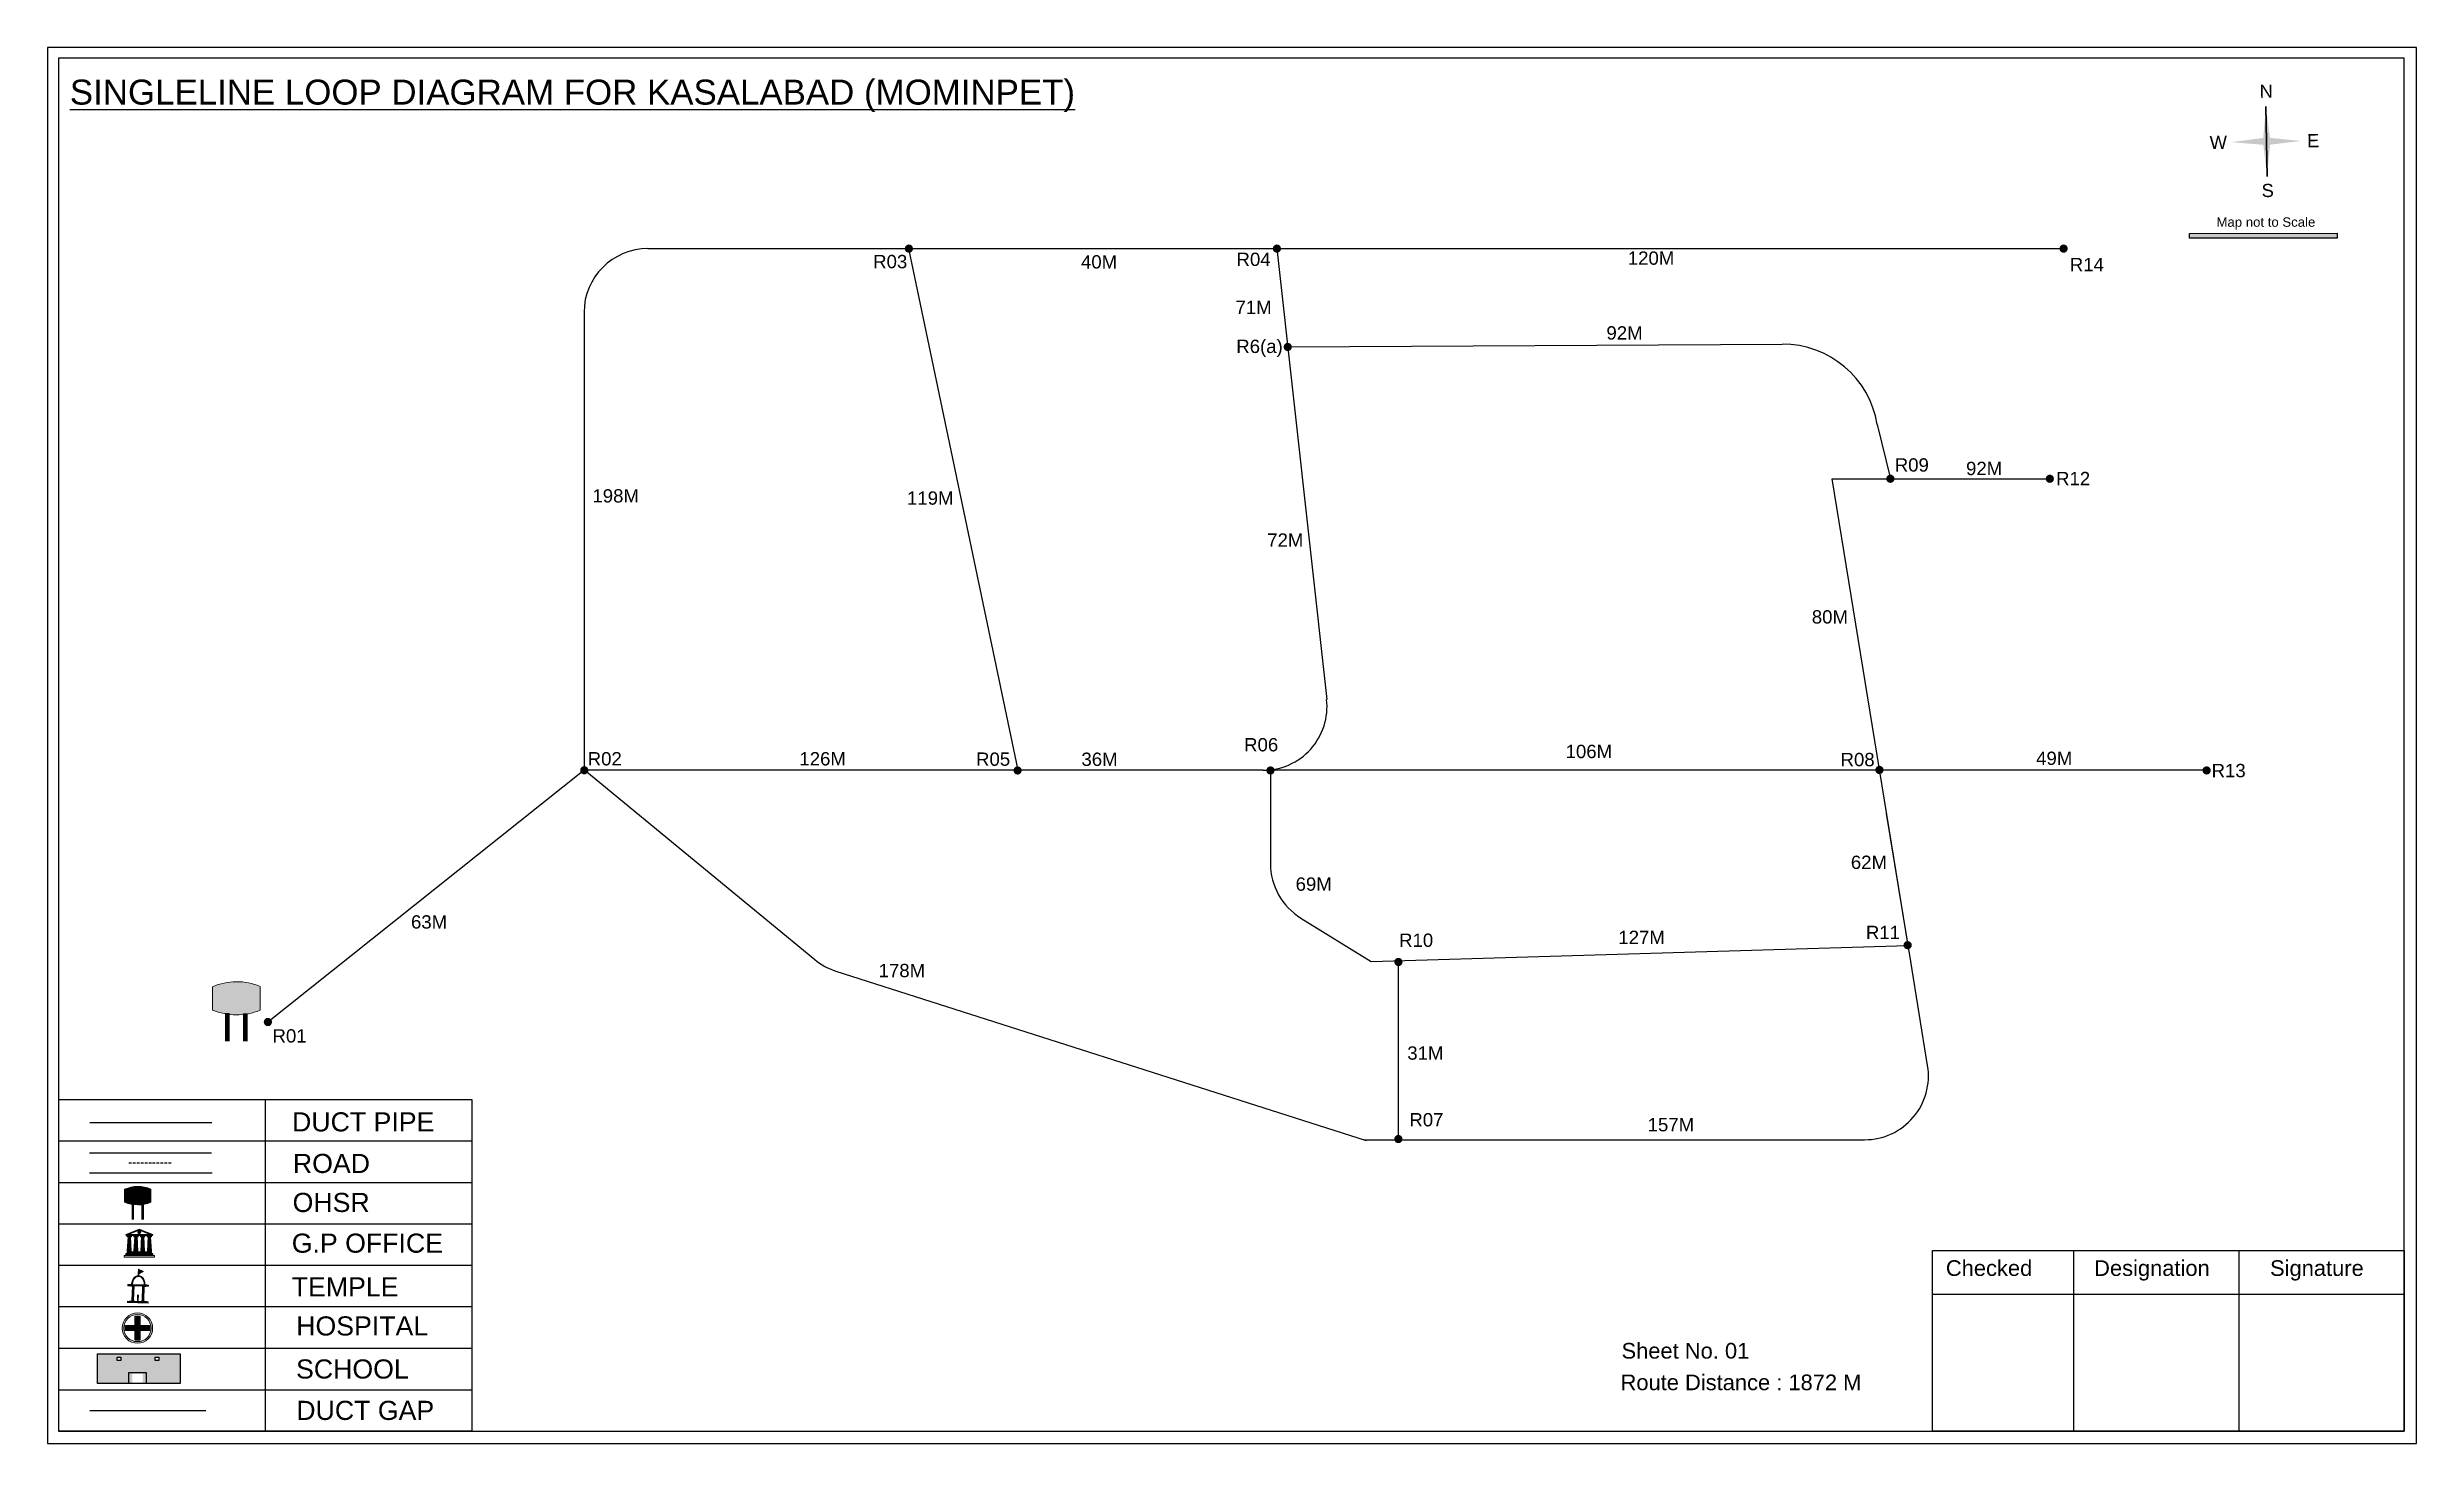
# Model space of a CAD drawing. Header units: inches. Extents: x 657 to 4707, y 164 to 1513.
# Drawn here: x 1310 to 2200, y 989 to 1513 of the extents above; entities that cross this region are included whole.
import ezdxf

# ---------------------------------------------------------------- set-up
doc = ezdxf.new("R2010")
doc.units = ezdxf.units.IN
doc.header["$MEASUREMENT"] = 0
doc.linetypes.add('DASHEDX2', pattern=[1.5, 1, -0.5])
for name, color, linetype in [('LANDMARK', 7, 'Continuous'), ('OHT', 7, 'Continuous'), ('pipe', 5, 'Continuous')]:
    doc.layers.add(name, color=color, linetype=linetype)
doc.styles.get("Standard").update_dxf_attribs({"font": 'arial.ttf'})

msp = doc.modelspace()

# ---------------------------------------------------------------- texts
at = {"color": 242, "true_color": 0xcd2027}
msp.add_text('%%USINGLELINE LOOP DIAGRAM FOR KASALABAD (MOMINPET)', height=9.375, dxfattribs=at).set_placement((1318.68, 1491.97))
for s, p in [('N', (2141.42, 1494.48)), ('W', (2122.67, 1475.25)), ('E', (2159.27, 1475.9)), ('S', (2142.17, 1457.19))]:
    msp.add_text(s, height=4.95, rotation=1.00631).set_placement(p)
for s, height, p in [('Map not to Scale', 3.5424, (2125.19, 1446.07)), ('R03', 5, (1620.49, 1430.5)), ('40M', 5, (1698.57, 1430.39)), ('R04', 5, (1757.01, 1431.34)), ('120M', 5, (1904, 1431.8)), ('R14', 5, (2070.07, 1429.37)), ('71M', 5, (1756.61, 1413.31)), ('92M', 5, (1895.99, 1403.7)), ('R6(a)', 5, (1756.91, 1398.65)), ('R09', 5, (2004.32, 1354.1)), ('92M', 5, (2031.1, 1352.78)), ('R12', 5, (2064.92, 1348.99)), ('198M', 5, (1515.01, 1342.49)), ('119M', 5, (1633.21, 1341.66)), ('72M', 5, (1768.53, 1325.86)), ('80M', 5, (1973.14, 1297.02)), ('R02', 5, (1513.23, 1243.72)), ('126M', 5, (1592.77, 1243.72)), ('R05', 5, (1659.14, 1243.58)), ('36M', 5, (1698.74, 1243.54)), ('R06', 5, (1759.86, 1249)), ('106M', 5, (1880.65, 1246.47)), ('R08', 5, (1983.95, 1243.43)), ('49M', 5, (2057.43, 1243.91)), ('R13', 5, (2123.35, 1239.3)), ('69M', 5, (1779.21, 1196.65)), ('62M', 5, (1987.81, 1204.83)), ('63M', 5, (1446.85, 1182.43)), ('R10', 5, (1818.08, 1175.57)), ('127M', 5, (1900.47, 1176.62)), ('R11', 5, (1993.48, 1178.48)), ('178M', 5, (1622.55, 1164.17)), ('R01', 5, (1394.83, 1139.63)), ('31M', 5, (1821.16, 1133.18)), ('DUCT PIPE', 7.178, (1402.16, 1106.23)), ('R07', 5, (1821.94, 1108.13)), ('157M', 5, (1911.47, 1106.26)), ('ROAD ', 7.178, (1402.47, 1090.62)), ('OHSR', 7.178, (1402.37, 1075.96)), ('G.P OFFICE', 7.178, (1402.05, 1060.67)), ('TEMPLE', 7.178, (1402.04, 1044.25)), ('Checked', 5.886, (2023.52, 1051.95)), ('Designation', 5.886, (2079.22, 1051.95)), ('Signature', 5.886, (2145.32, 1051.95)), ('HOSPITAL', 7.178, (1403.72, 1029.57)), ('Sheet No. 01', 5.886, (1901.66, 1020.89)), ('SCHOOL', 7.178, (1403.66, 1013.4)), ('Route Distance : 1872 M', 5.886, (1901.29, 1009.02)), ('DUCT GAP', 7.178, (1403.76, 997.85))]:
    msp.add_text(s, height=height).set_placement(p)

# ---------------------------------------------------------------- blocks, each defined once
blk = doc.blocks.new('OHT')
at = {"linetype": 'Continuous', "lineweight": 0, "true_color": 0x0ffffc}
blk.add_hatch(color=4, dxfattribs=at).paths.add_polyline_path([(0.012, 1), (0, 1, 0.101323), (-0.4, 0.916), (-0.4, 0.525, 0.194075), (0.399, 0.521), (0.399, 0.921, 0.097877)])
at = {"color": 4, "linetype": 'Continuous', "lineweight": 0, "true_color": 0x0ffffc, "flags": 128}
for points in [[(-0.4, 0.525), (-0.4, 0.916)], [(0.399, 0.521), (0.399, 0.921)]]:
    blk.add_lwpolyline(points, dxfattribs=at)
at = {"color": 4, "linetype": 'Continuous', "lineweight": 0, "true_color": 0x0ffffc, "const_width": 0.075, "flags": 128}
for points in [[(-0.15, 0), (-0.15, 0.475)], [(0.15, 0), (0.15, 0.473)]]:
    blk.add_lwpolyline(points, dxfattribs=at)
at = {"color": 4, "linetype": 'Continuous', "lineweight": 0, "true_color": 0x0ffffc}
for centre, radius, start, end in [((0.006, -0.019), 1.019, 67.3109, 113.4711), ((0.004, 1.513), 1.068, 247.7682, 291.7007)]:
    blk.add_arc(centre, radius, start, end, dxfattribs=at)
blk = doc.blocks.new('Government_Office')
at = {"linetype": 'Continuous', "lineweight": 0, "true_color": 0xff0000}
h = blk.add_hatch(color=1, dxfattribs=at)
h.paths.add_polyline_path([(0.44, 0.72), (0.45, 0.75), (0, 0.93), (-0.45, 0.75), (-0.44, 0.72)])
h.paths.add_polyline_path([(0.355, 0.75), (-0.355, 0.75), (0, 0.9)], flags=16)
h.paths.add_polyline_path([(0, 0.778, -1), (0, 0.872, -1)], flags=0)
h = blk.add_hatch(color=1, dxfattribs=at)
edge = h.paths.add_edge_path()
edge.add_arc((0, 0.825), 0.0467, 90, 270)
edge.add_arc((0, 0.825), 0.0467, 270, 450)
for points in [[(-0.5, 0.05), (0.5, 0.05), (0.5, 0), (-0.5, 0)], [(-0.45, 0.075), (-0.45, 0.12), (0.45, 0.12), (0.45, 0.075)], [(-0.4, 0.14), (-0.4, 0.18), (0.4, 0.18), (0.4, 0.14)]]:
    blk.add_hatch(color=1, dxfattribs=at).paths.add_polyline_path(points)
h = blk.add_hatch(color=1, dxfattribs=at)
edge = h.paths.add_edge_path()
edge.add_line((-0.27, 0.195), (-0.295, 0.675))
edge.add_line((-0.295, 0.675), (-0.29, 0.675))
edge.add_arc((-0.278, 0.688), 0.0176, 225.30401, 441.56588)
edge.add_line((-0.275, 0.705), (-0.395, 0.705))
edge.add_arc((-0.392, 0.688), 0.0176, 98.43412, 314.69599)
edge.add_line((-0.38, 0.675), (-0.375, 0.675))
edge.add_line((-0.375, 0.675), (-0.4, 0.195))
edge.add_line((-0.4, 0.195), (-0.27, 0.195))
h = blk.add_hatch(color=1, dxfattribs=at)
edge = h.paths.add_edge_path()
edge.add_line((-0.047, 0.195), (-0.072, 0.675))
edge.add_line((-0.072, 0.675), (-0.067, 0.675))
edge.add_arc((-0.054, 0.688), 0.0176, 225.30401, 441.56588)
edge.add_line((-0.052, 0.705), (-0.172, 0.705))
edge.add_arc((-0.169, 0.688), 0.0176, 98.43412, 314.69599)
edge.add_line((-0.157, 0.675), (-0.152, 0.675))
edge.add_line((-0.152, 0.675), (-0.177, 0.195))
edge.add_line((-0.177, 0.195), (-0.047, 0.195))
h = blk.add_hatch(color=1, dxfattribs=at)
edge = h.paths.add_edge_path()
edge.add_line((0.177, 0.195), (0.152, 0.675))
edge.add_line((0.152, 0.675), (0.157, 0.675))
edge.add_arc((0.169, 0.688), 0.0176, 225.30401, 441.56588)
edge.add_line((0.172, 0.705), (0.052, 0.705))
edge.add_arc((0.054, 0.688), 0.0176, 98.43412, 314.69599)
edge.add_line((0.067, 0.675), (0.072, 0.675))
edge.add_line((0.072, 0.675), (0.047, 0.195))
edge.add_line((0.047, 0.195), (0.177, 0.195))
h = blk.add_hatch(color=1, dxfattribs=at)
edge = h.paths.add_edge_path()
edge.add_line((0.4, 0.195), (0.375, 0.675))
edge.add_line((0.375, 0.675), (0.38, 0.675))
edge.add_arc((0.392, 0.688), 0.0176, 225.30401, 441.56588)
edge.add_line((0.395, 0.705), (0.275, 0.705))
edge.add_arc((0.278, 0.688), 0.0176, 98.43412, 314.69599)
edge.add_line((0.29, 0.675), (0.295, 0.675))
edge.add_line((0.295, 0.675), (0.27, 0.195))
edge.add_line((0.27, 0.195), (0.4, 0.195))
at = {"color": 1, "linetype": 'Continuous', "lineweight": 0, "true_color": 0xff0000, "flags": 128}
for points in [[(-0.45, 0.75), (-0.44, 0.72), (0.44, 0.72), (0.45, 0.75), (0, 0.93)], [(-0.355, 0.75), (0.355, 0.75), (0, 0.9)], [(-0.5, 0.05), (0.5, 0.05), (0.5, 0), (-0.5, 0)], [(-0.45, 0.075), (-0.45, 0.12), (0.45, 0.12), (0.45, 0.075)], [(-0.4, 0.14), (-0.4, 0.18), (0.4, 0.18), (0.4, 0.14)]]:
    blk.add_lwpolyline(points, close=True, dxfattribs=at)
for points in [[(0, 0.872, 1), (0, 0.778, 1)], [(-0.27, 0.195), (-0.295, 0.675), (-0.29, 0.675, 1.379694), (-0.275, 0.705), (-0.395, 0.705, 1.379694), (-0.38, 0.675), (-0.375, 0.675), (-0.4, 0.195)], [(-0.047, 0.195), (-0.072, 0.675), (-0.067, 0.675, 1.379694), (-0.052, 0.705), (-0.172, 0.705, 1.379694), (-0.157, 0.675), (-0.152, 0.675), (-0.177, 0.195)], [(0.177, 0.195), (0.152, 0.675), (0.157, 0.675, 1.379694), (0.172, 0.705), (0.052, 0.705, 1.379694), (0.067, 0.675), (0.072, 0.675), (0.047, 0.195)], [(0.4, 0.195), (0.375, 0.675), (0.38, 0.675, 1.379694), (0.395, 0.705), (0.275, 0.705, 1.379694), (0.29, 0.675), (0.295, 0.675), (0.27, 0.195)]]:
    blk.add_lwpolyline(points, format="xyb", close=True, dxfattribs=at)
blk = doc.blocks.new('Temple')
at = {"linetype": 'Continuous', "lineweight": 0, "true_color": 0xff0000}
h = blk.add_hatch(color=1, dxfattribs=at)
edge = h.paths.add_edge_path()
edge.add_line((0.175, 0.49), (0.225, 0.49))
edge.add_line((0.225, 0.49), (0.225, 0.497))
edge.add_line((0.225, 0.497), (0.307, 0.497))
edge.add_line((0.307, 0.497), (0.307, 0.533))
edge.add_line((0.307, 0.533), (0.257, 0.533))
edge.add_line((0.257, 0.533), (0.257, 0.54))
edge.add_line((0.257, 0.54), (0.2, 0.54))
edge.add_spline(control_points=[(0.2, 0.54), (0.2, 0.589), (0.19, 0.638), (0.142, 0.743), (0.092, 0.79), (0.027, 0.805), (0.02, 0.806), (0.012, 0.806)], knot_values=[4.712389, 4.712389, 4.712389, 4.712389, 5.278166, 5.278166, 6.117402, 6.117402, 6.223801, 6.223801, 6.223801, 6.223801], degree=3, periodic=0)
edge.add_line((0.012, 0.806), (0.012, 0.79))
edge.add_line((0.012, 0.79), (-0.012, 0.79))
edge.add_line((-0.012, 0.79), (-0.012, 0.806))
edge.add_spline(control_points=[(-0.012, 0.806), (-0.055, 0.802), (-0.096, 0.781), (-0.171, 0.699), (-0.197, 0.628), (-0.2, 0.55), (-0.2, 0.545), (-0.2, 0.54)], knot_values=[6.343965, 6.343965, 6.343965, 6.343965, 6.956638, 6.956638, 7.795874, 7.795874, 7.853982, 7.853982, 7.853982, 7.853982], degree=3, periodic=0)
edge.add_line((-0.2, 0.54), (-0.257, 0.54))
edge.add_line((-0.257, 0.54), (-0.257, 0.533))
edge.add_line((-0.257, 0.533), (-0.307, 0.533))
edge.add_line((-0.307, 0.533), (-0.307, 0.497))
edge.add_line((-0.307, 0.497), (-0.225, 0.497))
edge.add_line((-0.225, 0.497), (-0.225, 0.49))
edge.add_line((-0.225, 0.49), (-0.175, 0.49))
edge.add_line((-0.175, 0.49), (-0.175, 0.07))
edge.add_arc((-0.205, 0.07), 0.03, -90, 0, ccw=False)
edge.add_line((-0.205, 0.04), (-0.257, 0.04))
edge.add_line((-0.257, 0.04), (-0.257, 0.033))
edge.add_line((-0.257, 0.033), (-0.307, 0.033))
edge.add_line((-0.307, 0.033), (-0.307, 0))
edge.add_line((-0.307, 0), (0.307, 0))
edge.add_line((0.307, 0), (0.307, 0.033))
edge.add_line((0.307, 0.033), (0.257, 0.033))
edge.add_line((0.257, 0.033), (0.257, 0.04))
edge.add_line((0.257, 0.04), (0.205, 0.04))
edge.add_arc((0.205, 0.07), 0.03, 180, 270, ccw=False)
edge.add_line((0.175, 0.07), (0.175, 0.49))
h.paths.add_polyline_path([(0.125, 0.07, -0.414214), (0.095, 0.04), (0.05, 0.04), (0.05, 0.033), (-0.05, 0.033), (-0.05, 0.04), (-0.095, 0.04, -0.414214), (-0.125, 0.07), (-0.125, 0.497), (0.125, 0.497)], flags=16)
edge = h.paths.add_edge_path(flags=16)
edge.add_ellipse((0, 0.54), major_axis=(0, 0.242), ratio=0.722808, start_angle=270, end_angle=450, ccw=False)
edge.add_line((0.175, 0.54), (-0.175, 0.54))
h.paths.add_polyline_path([(0.012, 0.23), (0.012, 0.07), (-0.012, 0.07), (-0.012, 0.23)], flags=0)
h = blk.add_hatch(color=1, dxfattribs=at)
edge = h.paths.add_edge_path()
edge.add_line((0.012, 0.857), (0, 0.85))
edge.add_line((0, 0.85), (-0.003, 0.925))
edge.add_line((-0.003, 0.925), (-0.012, 0.925))
edge.add_line((-0.012, 0.925), (-0.012, 0.806))
edge.add_spline(control_points=[(-0.012, 0.806), (-0.004, 0.807), (0.004, 0.807), (0.012, 0.806)], knot_values=[6.223801, 6.223801, 6.223801, 6.223801, 6.343965, 6.343965, 6.343965, 6.343965], degree=3, periodic=0)
edge.add_line((0.012, 0.806), (0.012, 0.857))
h = blk.add_hatch(color=1, dxfattribs=at)
edge = h.paths.add_edge_path()
edge.add_line((0.012, 0.79), (0.012, 0.806))
edge.add_spline(control_points=[(0.012, 0.806), (0.004, 0.807), (-0.004, 0.807), (-0.012, 0.806)], knot_values=[6.223801, 6.223801, 6.223801, 6.223801, 6.343965, 6.343965, 6.343965, 6.343965], degree=3, periodic=0)
edge.add_line((-0.012, 0.806), (-0.012, 0.79))
edge.add_line((-0.012, 0.79), (0.012, 0.79))
at = {"linetype": 'Continuous', "lineweight": 0, "true_color": 0xe66000}
blk.add_hatch(color=32, dxfattribs=at).paths.add_polyline_path([(-0.006, 1), (0.147, 0.931), (0, 0.85)])
at = {"color": 1, "linetype": 'Continuous', "lineweight": 0, "true_color": 0xff0000, "flags": 128}
for points in [[(0.012, 0.925), (-0.012, 0.925), (-0.012, 0.79), (0.012, 0.79)], [(0.012, 0.23), (-0.012, 0.23), (-0.012, 0.07), (0.012, 0.07)]]:
    blk.add_lwpolyline(points, close=True, dxfattribs=at)
at = {"color": 32, "linetype": 'Continuous', "lineweight": 0, "true_color": 0xe66000, "flags": 128}
blk.add_lwpolyline([(-0.006, 1), (0.147, 0.931), (0, 0.85), (-0.006, 1)], dxfattribs=at)
at = {"color": 1, "linetype": 'Continuous', "lineweight": 0, "true_color": 0xff0000, "flags": 128}
blk.add_lwpolyline([(0.2, 0.54), (0.257, 0.54), (0.257, 0.533), (0.307, 0.533), (0.307, 0.497), (0.225, 0.497), (0.225, 0.49), (0.175, 0.49), (0.175, 0.07, 0.414214), (0.205, 0.04), (0.257, 0.04), (0.257, 0.033), (0.307, 0.033), (0.307, 0), (-0.307, 0), (-0.307, 0.033), (-0.257, 0.033), (-0.257, 0.04), (-0.205, 0.04, 0.414214), (-0.175, 0.07), (-0.175, 0.49), (-0.225, 0.49), (-0.225, 0.497), (-0.307, 0.497), (-0.307, 0.533), (-0.257, 0.533), (-0.257, 0.54), (-0.2, 0.54)], format="xyb", dxfattribs=at)
blk.add_lwpolyline([(-0.175, 0.54), (0.175, 0.54)], dxfattribs=at)
blk.add_lwpolyline([(0.125, 0.497), (0.125, 0.07, -0.414214), (0.095, 0.04), (0.05, 0.04), (0.05, 0.033), (-0.05, 0.033), (-0.05, 0.04), (-0.095, 0.04, -0.414214), (-0.125, 0.07), (-0.125, 0.497)], format="xyb", close=True, dxfattribs=at)
at = {"color": 1, "linetype": 'Continuous', "lineweight": 0, "true_color": 0xff0000}
blk.add_ellipse((0, 0.54), major_axis=(0, 0.242), ratio=0.722808, start_param=4.712389, end_param=7.853982, dxfattribs=at)
blk.add_open_spline([(0.2, 0.54), (0.2, 0.589), (0.19, 0.638), (0.142, 0.743), (0.092, 0.79), (-0.023, 0.816), (-0.085, 0.794), (-0.171, 0.699), (-0.197, 0.628), (-0.2, 0.55), (-0.2, 0.545), (-0.2, 0.54)], degree=3, knots=[4.712389, 4.712389, 4.712389, 4.712389, 5.278166, 5.278166, 6.117402, 6.117402, 6.956638, 6.956638, 7.795874, 7.795874, 7.853982, 7.853982, 7.853982, 7.853982], dxfattribs=at)
blk = doc.blocks.new('*U5')
at = {"color": 0, "linetype": 'DASHEDX2', "transparency": 16777216}
blk.add_line((-8.22, 0), (8.01, 0), dxfattribs=at)
blk = doc.blocks.new('Hospital')
at = {"linetype": 'Continuous', "lineweight": 0, "true_color": 0x000000}
h = blk.add_hatch(color=18, dxfattribs=at)
h.paths.add_polyline_path([(-0.5, 0, 1), (0.5, 0, 1)])
h.paths.add_polyline_path([(0.446, 0, -1), (-0.446, 0, -1)], flags=16)
at = {"linetype": 'Continuous', "true_color": 0xff0000}
blk.add_hatch(color=1, dxfattribs=at).paths.add_polyline_path([(-0.394, 0.08), (-0.08, 0.08), (-0.08, 0.394), (0.08, 0.394), (0.08, 0.08), (0.394, 0.08), (0.394, -0.08), (0.08, -0.08), (0.08, -0.394), (-0.08, -0.394), (-0.08, -0.08), (-0.394, -0.08)])
at = {"color": 1, "linetype": 'Continuous', "true_color": 0xff0000, "flags": 128}
blk.add_lwpolyline([(-0.394, 0.08), (-0.08, 0.08), (-0.08, 0.394), (0.08, 0.394), (0.08, 0.08), (0.394, 0.08), (0.394, -0.08), (0.08, -0.08), (0.08, -0.394), (-0.08, -0.394), (-0.08, -0.08), (-0.394, -0.08)], close=True, dxfattribs=at)
at = {"color": 18, "linetype": 'Continuous', "lineweight": 0, "true_color": 0x000000}
for radius in [0.5, 0.446]:
    blk.add_circle((0, 0), radius, dxfattribs=at)

# ---------------------------------------------------------------- hatches: boundary and pattern name
at = {"true_color": 0x0093dd}
h = msp.add_hatch(color=142, dxfattribs=at)
h.dxf.hatch_style = 1
h.paths.add_polyline_path([(2115.01, 1443.57), (2115.01, 1441.73), (2170.52, 1441.85), (2170.52, 1443.7)])
at = {"ltscale": 0.5}
h = msp.add_hatch(color=5, dxfattribs=at)
h.dxf.hatch_style = 1
h.paths.add_polyline_path([(1635.47, 1437.86, 1), (1632.35, 1437.86, 1)])
h = msp.add_hatch(color=5, dxfattribs=at)
h.dxf.hatch_style = 1
h.paths.add_polyline_path([(1773.73, 1437.86, 1), (1770.61, 1437.86, 1)])
h = msp.add_hatch(color=5, dxfattribs=at)
h.dxf.hatch_style = 1
h.paths.add_polyline_path([(2069.3, 1437.86, 1), (2066.18, 1437.86, 1)])
h = msp.add_hatch(color=5, dxfattribs=at)
h.dxf.hatch_style = 1
h.paths.add_polyline_path([(1777.81, 1400.93, 1), (1774.69, 1400.93, 1)])
h = msp.add_hatch(color=5, dxfattribs=at)
h.dxf.hatch_style = 1
h.paths.add_polyline_path([(2004.22, 1351.41, 1), (2001.1, 1351.41, 1)])
h = msp.add_hatch(color=5, dxfattribs=at)
h.dxf.hatch_style = 1
h.paths.add_polyline_path([(2064.12, 1351.41, 1), (2061.01, 1351.41, 1)])
h = msp.add_hatch(color=5, dxfattribs=at)
h.dxf.hatch_style = 1
h.paths.add_polyline_path([(1513.52, 1241.9, 1), (1510.4, 1241.9, 1)])
h = msp.add_hatch(color=5, dxfattribs=at)
h.dxf.hatch_style = 1
h.paths.add_polyline_path([(1676.32, 1241.82, 1), (1673.21, 1241.82, 1)])
h = msp.add_hatch(color=5, dxfattribs=at)
h.dxf.hatch_style = 1
h.paths.add_polyline_path([(1771.32, 1241.83, 1), (1768.2, 1241.83, 1)])
h = msp.add_hatch(color=5, dxfattribs=at)
h.dxf.hatch_style = 1
h.paths.add_polyline_path([(2000.13, 1242.02, 1), (1997.01, 1242.02, 1)])
h = msp.add_hatch(color=5, dxfattribs=at)
h.dxf.hatch_style = 1
h.paths.add_polyline_path([(2123.05, 1241.84, 1), (2119.93, 1241.84, 1)])
h = msp.add_hatch(color=5, dxfattribs=at)
h.dxf.hatch_style = 1
h.paths.add_polyline_path([(2010.71, 1176.2, 1), (2007.59, 1176.2, 1)])
h = msp.add_hatch(color=5, dxfattribs=at)
h.dxf.hatch_style = 1
h.paths.add_polyline_path([(1819.4, 1169.88, 1), (1816.28, 1169.88, 1)])
h = msp.add_hatch(color=5, dxfattribs=at)
h.dxf.hatch_style = 1
h.paths.add_polyline_path([(1394.64, 1147.33, 1), (1391.52, 1147.33, 1)])
h = msp.add_hatch(color=5, dxfattribs=at)
h.dxf.hatch_style = 1
h.paths.add_polyline_path([(1819.37, 1103.37, 1), (1816.26, 1103.37, 1)])
at = {"true_color": 0xc8c92d}
h = msp.add_hatch(color=52, dxfattribs=at)
h.dxf.hatch_style = 1
h.paths.add_polyline_path([(1335.2, 1022.64), (1329.03, 1022.64), (1329.03, 1011.55), (1335.2, 1011.55)])
h.paths.add_polyline_path([(1360.05, 1022.64), (1353.88, 1022.64), (1353.88, 1011.55), (1360.05, 1011.55)])
at = {"true_color": 0x293189}
h = msp.add_hatch(color=177, dxfattribs=at)
h.dxf.hatch_style = 1
h.paths.add_polyline_path([(1353.88, 1022.64), (1335.2, 1022.64), (1335.2, 1011.55), (1342.21, 1011.55), (1342.21, 1015.18), (1346.06, 1015.18), (1346.06, 1011.55), (1353.88, 1011.55)])
h.paths.add_polyline_path([(1337.87, 1020.17), (1336.49, 1020.17), (1336.49, 1021.43), (1337.87, 1021.43)], flags=16)
h.paths.add_polyline_path([(1350.74, 1020.17), (1350.74, 1021.43), (1352.12, 1021.43), (1352.12, 1020.17)], flags=16)

# ---------------------------------------------------------------- linework, layer by layer
for p, q in [((2144.18, 1464.92), (2143.72, 1491.22)), ((2143.72, 1491.22), (2144.18, 1464.92)), ((2144.18, 1464.92), (2143.72, 1491.22)), ((2143.95, 1478.05), (2144.18, 1464.92)), ((1314.35, 1118.08), (1314.35, 994.86)), ((1392.12, 1118.08), (1392.12, 993.65)), ((1469.88, 1102.52), (1314.35, 1102.52)), ((1326.01, 1098.23), (1371.89, 1098.23)), ((1469.88, 1086.97), (1314.35, 1086.97)), ((1326.01, 1090.71), (1372.13, 1090.71)), ((1469.88, 1071.42), (1314.35, 1071.42)), ((1469.88, 1055.86), (1314.35, 1055.86)), ((1469.88, 1040.31), (1314.35, 1040.31)), ((1314.35, 1024.76), (1469.88, 1024.76)), ((1314.35, 1009.21), (1469.88, 1009.21)), ((1314.35, 994.86), (1314.35, 993.65)), ((1314.35, 994.63), (1314.35, 993.67)), ((1469.88, 993.65), (1314.35, 993.65))]:
    msp.add_line(p, q)
at = {"color": 1}
msp.add_line((2143.72, 1491.22), (2143.95, 1478.06), dxfattribs=at)
at = {"color": 242, "true_color": 0xcd2027}
for p, q in [((2071.41, 1061.5), (2071.41, 993.61)), ((2133.62, 1061.5), (2133.62, 993.61)), ((2018.45, 1045.05), (2195.67, 1045.05))]:
    msp.add_line(p, q, dxfattribs=at)
for points in [[(1310.24, 1513.45), (1310.24, 988.96), (2200.38, 988.96), (2200.38, 1513.45)], [(1314.35, 1509.44), (1314.35, 993.67), (2195.67, 993.67), (2195.67, 1509.44)], [(1360.11, 1022.64), (1360.11, 1011.55), (1329.03, 1011.55), (1329.03, 1022.64)], [(1337.87, 1021.43), (1337.87, 1020.17), (1336.49, 1020.17), (1336.49, 1021.43)], [(1350.74, 1020.17), (1350.74, 1021.43), (1352.12, 1021.43), (1352.12, 1020.17)]]:
    msp.add_lwpolyline(points, close=True)
at = {"color": 142, "true_color": 0x0093dd}
msp.add_lwpolyline([(2170.52, 1441.85), (2115.01, 1441.73), (2115.01, 1443.57), (2170.52, 1443.7), (2170.52, 1441.85)], dxfattribs=at)
for points in [[(1469.88, 993.65), (1469.88, 1118.08), (1314.35, 1118.08)], [(1340.88, 1011.55), (1340.88, 1015.65), (1347.4, 1015.65), (1347.4, 1011.55)]]:
    msp.add_lwpolyline(points)
at = {"color": 242, "true_color": 0xcd2027}
msp.add_lwpolyline([(2195.67, 993.61), (2018.45, 993.61), (2018.45, 1061.5), (2195.67, 1061.5)], close=True, dxfattribs=at)
at = {"color": 1}
msp.add_solid([(2142.65, 1478.03), (2145.47, 1478.08), (2143.72, 1491.22)], dxfattribs=at)
msp.add_solid([(2142.65, 1478.03), (2145.47, 1478.08), (2143.72, 1491.22)], dxfattribs=at)
for points in [[(2143.98, 1476.77), (2143.93, 1479.59), (2130.8, 1477.84)], [(2143.98, 1476.77), (2143.93, 1479.59), (2130.8, 1477.84)], [(2142.65, 1478.03), (2145.47, 1478.08), (2144.18, 1464.92)], [(2142.65, 1478.03), (2145.47, 1478.08), (2144.18, 1464.92)], [(2143.98, 1476.77), (2143.93, 1479.59), (2157.1, 1478.3)], [(2143.98, 1476.77), (2143.93, 1479.59), (2157.1, 1478.3)]]:
    msp.add_solid(points)
at = {"layer": 'OHT', "color": 5}
msp.add_line((1326.18, 1109.61), (1372.06, 1109.61), dxfattribs=at)
at = {"layer": 'OHT', "color": 1}
msp.add_line((1326.18, 1001.42), (1369.77, 1001.42), dxfattribs=at)
at = {"layer": 'pipe'}
for p, q in [((1535.86, 1437.86), (1648.22, 1437.86)), ((1674.96, 1241.89), (1633.91, 1437.86)), ((1646.96, 1437.86), (1786.26, 1437.86)), ((1772.17, 1437.86), (1790.88, 1268.52)), ((1784.71, 1437.86), (2067.74, 1437.86)), ((1511.86, 1413.86), (1511.86, 1241.89)), ((1776.25, 1400.93), (1962, 1401.99)), ((1997.74, 1371.78), (2002.66, 1351.41)), ((2009.34, 1176.02), (1980.79, 1351.41)), ((1980.79, 1351.41), (2062.57, 1351.41)), ((1511.86, 1241.89), (1392.94, 1147.15)), ((1689.26, 1241.89), (1511.86, 1241.89)), ((1512.2, 1241.89), (1598.56, 1170.79)), ((1767.02, 1241.89), (1689.26, 1241.89)), ((1769.76, 1242.05), (1769.76, 1206.81)), ((2122.26, 1241.89), (1769.76, 1241.89)), ((2010.44, 1169.26), (2001.26, 1225.64)), ((1781.17, 1186.38), (1807.64, 1170.07)), ((1807.64, 1170.07), (2009.34, 1176.02)), ((1606.51, 1166.46), (1805.69, 1102.82)), ((1817.86, 1103.1), (1817.86, 1170.38)), ((2016.67, 1130.96), (2010.31, 1170.05)), ((1804.8, 1103.1), (1992.98, 1103.1))]:
    msp.add_line(p, q, dxfattribs=at)
for centre, radius, start, end in [((1535.86, 1413.86), 24, 90, 180), ((1962.21, 1365.99), 36, 9.24417, 90.32817), ((1767.02, 1265.89), 24, 270, 6.30404), ((1793.76, 1206.81), 24, 180, 238.36634), ((1613.81, 1189.32), 24, 230.53629, 252.28139), ((1992.98, 1127.1), 24, 270, 9.24417)]:
    msp.add_arc(centre, radius, start, end, dxfattribs=at)

# ---------------------------------------------------------------- block references
at = {"linetype": 'DASHEDX2'}
msp.add_blockref('*U5', (1349.01, 1094.47), dxfattribs=at)
at = {"layer": 'LANDMARK'}
for name, p, xscale, yscale, zscale in [('Government_Office', (1344.77, 1059.01), 11.32114773247135, 11.32114773247135, 11.32114773247135), ('Hospital', (1344.08, 1032.35), 11.41772014427468, 11.41772014427468, 11.41772014427468)]:
    msp.add_blockref(name, p, dxfattribs=dict(at, xscale=xscale, yscale=yscale, zscale=zscale))
at = {"layer": 'LANDMARK', "xscale": 12.62452535729322, "yscale": 12.62452535729322, "zscale": 12.62452535729322, "rotation": 358.3713438591284}
msp.add_blockref('Temple', (1344.2, 1041.88), dxfattribs=at)
at = {"layer": 'OHT'}
for p, xscale, yscale, zscale in [((1381.23, 1140.05), 22.41341502807723, 22.41341502807723, 22.41341502807723), ((1344.18, 1073.11), 12.45189723782068, 12.45189723782068, 12.45189723782068)]:
    msp.add_blockref('OHT', p, dxfattribs=dict(at, xscale=xscale, yscale=yscale, zscale=zscale))

msp.set_redraw_order([(e.dxf.handle, doc.entitydb.next_handle()) for e in msp.query("TEXT MTEXT ATTDEF DIMENSION ARC_DIMENSION")])  # texts and dimensions are drawn at this point

doc.saveas('drawing.dxf')
